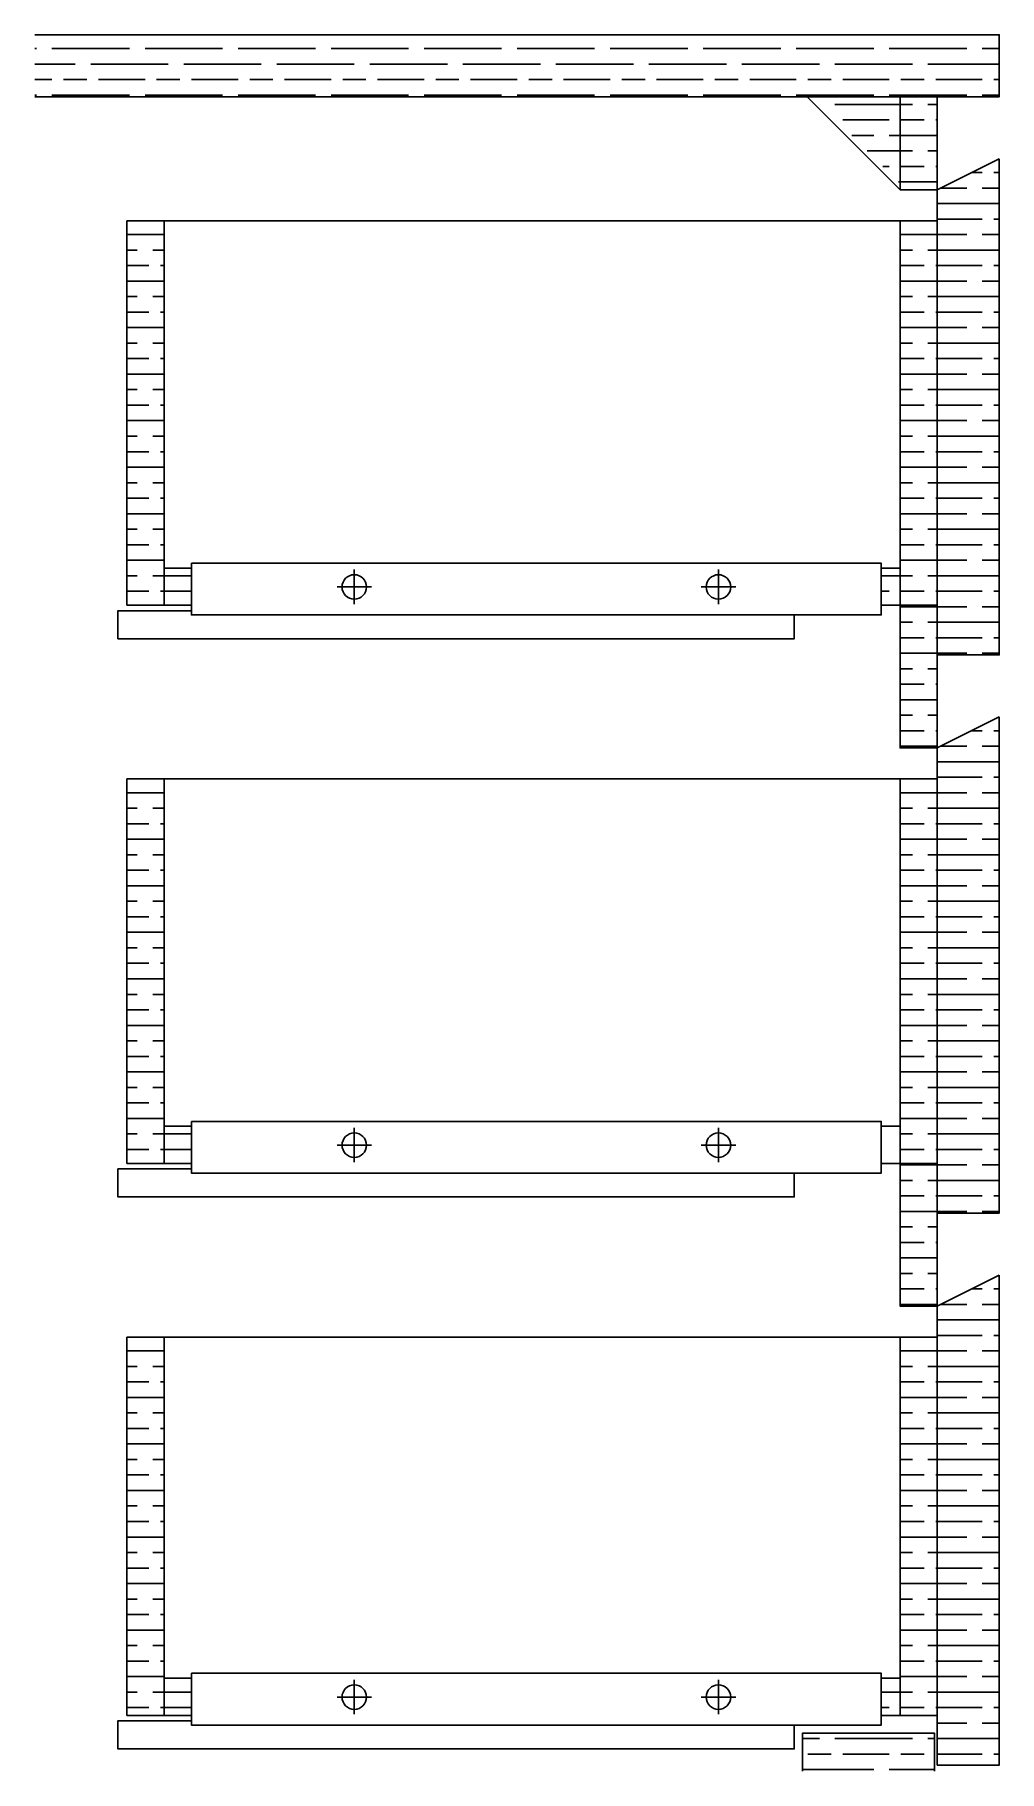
# Model space of a CAD drawing. Header units: centimetres. Extents: x -1287 to 4833, y -4090 to 0.
# Drawn here: x 4801.5 to 4832.6, y -2282.3 to -2226.3 of the extents above; entities that cross this region are included whole.
import ezdxf

# ---------------------------------------------------------------- set-up
doc = ezdxf.new("R2010")
doc.units = ezdxf.units.CM
doc.header["$LTSCALE"] = 100
doc.header["$MEASUREMENT"] = 0
doc.layers.add('CABINET', color=4, linetype='Continuous')
doc.layers.add('HATCH', color=1, linetype='Continuous')
pattern_1 = [(180, (4426.5296, -1055.2663), (2e-16, 1.5), [2.5, -0.5]), (180, (4427.0296, -1054.7663), (2e-16, 1.5), [1.5, -0.375, 0.75, -0.375]), (180, (4427.7796, -1054.2663), (2e-16, 1.5), [2.5, -0.5])]
pattern_2 = [(180, (4446.5296, -1055.2663), (2e-16, 1.5), [2.5, -0.5]), (180, (4447.0296, -1054.7663), (2e-16, 1.5), [1.5, -0.375, 0.75, -0.375]), (180, (4447.7796, -1054.2663), (2e-16, 1.5), [2.5, -0.5])]

msp = doc.modelspace()

# ---------------------------------------------------------------- hatches: boundary and pattern name
at = {"layer": 'HATCH'}
h = msp.add_hatch(dxfattribs=at)
h.set_pattern_fill('GOST_WOOD', color=256, scale=0.25, angle=90)
h.set_pattern_definition([(180, (4426.5296, -1055.2663), (2e-16, 1.5), [2.5, -0.5]), (180, (4427.0296, -1054.7663), (2e-16, 1.5), [1.5, -0.375, 0.75, -0.375]), (180, (4427.7796, -1054.2663), (2e-16, 1.5), [2.5, -0.5])])
h.paths.add_polyline_path([(4832.579, -2226.32), (4801.474, -2226.32), (4801.474, -2228.32), (4832.579, -2228.32)])
h = msp.add_hatch(dxfattribs=at)
h.set_pattern_fill('GOST_WOOD', color=256, scale=0.25, angle=90)
h.set_pattern_definition([(180, (4426.5296, -1055.0663), (2e-16, 1.5), [2.5, -0.5]), (180, (4427.0296, -1054.5663), (2e-16, 1.5), [1.5, -0.375, 0.75, -0.375]), (180, (4427.7796, -1054.0663), (2e-16, 1.5), [2.5, -0.5])])
h.paths.add_polyline_path([(4830.579, -2228.12), (4829.379, -2228.12), (4829.379, -2231.12), (4830.579, -2231.12)])
h.paths.add_polyline_path([(4829.379, -2228.12), (4826.379, -2228.12), (4829.379, -2231.12)])
h = msp.add_hatch(dxfattribs=at)
h.set_pattern_fill('GOST_WOOD', color=256, scale=0.25, angle=90)
h.set_pattern_definition(pattern_1)
h.paths.add_polyline_path([(4832.579, -2230.32), (4830.579, -2231.32), (4830.579, -2246.32), (4832.579, -2246.32)])
h = msp.add_hatch(dxfattribs=at)
h.set_pattern_fill('GOST_WOOD', color=256, scale=0.25, angle=90)
h.set_pattern_definition(pattern_2)
h.paths.add_polyline_path([(4805.645, -2232.32), (4804.445, -2232.32), (4804.445, -2244.72), (4805.645, -2244.72)])
h = msp.add_hatch(dxfattribs=at)
h.set_pattern_fill('GOST_WOOD', color=256, scale=0.25, angle=90)
h.set_pattern_definition(pattern_1)
h.paths.add_polyline_path([(4830.579, -2232.32), (4829.379, -2232.32), (4829.379, -2244.72), (4830.579, -2244.72)])
h = msp.add_hatch(dxfattribs=at)
h.set_pattern_fill('GOST_WOOD', color=256, scale=0.25, angle=90)
h.set_pattern_definition(pattern_2)
h.paths.add_polyline_path([(4806.528, -2243.52), (4805.645, -2243.52), (4805.645, -2244.72), (4806.528, -2244.72)])
h = msp.add_hatch(dxfattribs=at)
h.set_pattern_fill('GOST_WOOD', color=256, scale=0.25, angle=90)
h.set_pattern_definition(pattern_1)
h.paths.add_polyline_path([(4829.379, -2243.52), (4828.775, -2243.52), (4828.775, -2244.72), (4829.379, -2244.72)])
h = msp.add_hatch(dxfattribs=at)
h.set_pattern_fill('GOST_WOOD', color=256, scale=0.25, angle=90)
h.set_pattern_definition(pattern_1)
h.paths.add_polyline_path([(4830.579, -2244.72), (4829.379, -2244.72), (4829.379, -2249.32), (4830.579, -2249.32)])
h = msp.add_hatch(dxfattribs=at)
h.set_pattern_fill('GOST_WOOD', color=256, scale=0.25, angle=90)
h.set_pattern_definition(pattern_1)
h.paths.add_polyline_path([(4832.579, -2248.32), (4830.579, -2249.32), (4830.579, -2262.72), (4830.579, -2262.72), (4830.579, -2264.32), (4832.579, -2264.32)])
h = msp.add_hatch(dxfattribs=at)
h.set_pattern_fill('GOST_WOOD', color=256, scale=0.25, angle=90)
h.set_pattern_definition(pattern_2)
h.paths.add_polyline_path([(4805.645, -2250.32), (4804.445, -2250.32), (4804.445, -2262.72), (4805.645, -2262.72)])
h = msp.add_hatch(dxfattribs=at)
h.set_pattern_fill('GOST_WOOD', color=256, scale=0.25, angle=90)
h.set_pattern_definition(pattern_1)
h.paths.add_polyline_path([(4830.579, -2250.32), (4829.379, -2250.32), (4829.379, -2262.72), (4830.579, -2262.72)])
h = msp.add_hatch(dxfattribs=at)
h.set_pattern_fill('GOST_WOOD', color=256, scale=0.25, angle=90)
h.set_pattern_definition(pattern_2)
h.paths.add_polyline_path([(4806.528, -2261.52), (4805.645, -2261.52), (4805.645, -2262.72), (4806.528, -2262.72)])
h = msp.add_hatch(dxfattribs=at)
h.set_pattern_fill('GOST_WOOD', color=256, scale=0.25, angle=90)
h.set_pattern_definition(pattern_1)
h.paths.add_polyline_path([(4830.579, -2262.72), (4829.379, -2262.72), (4829.379, -2267.32), (4830.579, -2267.32)])
h = msp.add_hatch(dxfattribs=at)
h.set_pattern_fill('GOST_WOOD', color=256, scale=0.25, angle=90)
h.set_pattern_definition(pattern_1)
h.paths.add_polyline_path([(4832.579, -2266.32), (4830.579, -2267.32), (4830.579, -2282.12), (4832.579, -2282.12)])
h = msp.add_hatch(dxfattribs=at)
h.set_pattern_fill('GOST_WOOD', color=256, scale=0.25, angle=90)
h.set_pattern_definition(pattern_2)
h.paths.add_polyline_path([(4805.645, -2268.32), (4804.445, -2268.32), (4804.445, -2280.52), (4805.645, -2280.52)])
h = msp.add_hatch(dxfattribs=at)
h.set_pattern_fill('GOST_WOOD', color=256, scale=0.25, angle=90)
h.set_pattern_definition(pattern_1)
h.paths.add_polyline_path([(4830.579, -2268.32), (4829.379, -2268.32), (4829.379, -2280.52), (4830.579, -2280.52)])
h = msp.add_hatch(dxfattribs=at)
h.set_pattern_fill('GOST_WOOD', color=256, scale=0.25, angle=90)
h.set_pattern_definition(pattern_2)
h.paths.add_polyline_path([(4806.528, -2279.32), (4805.645, -2279.32), (4805.645, -2280.52), (4806.528, -2280.52)])
h = msp.add_hatch(dxfattribs=at)
h.set_pattern_fill('GOST_WOOD', color=256, scale=0.25, angle=90)
h.set_pattern_definition(pattern_1)
h.paths.add_polyline_path([(4829.379, -2279.32), (4828.775, -2279.32), (4828.775, -2280.52), (4829.379, -2280.52)])
h = msp.add_hatch(dxfattribs=at)
h.set_pattern_fill('GOST_WOOD', color=256, scale=0.25, angle=90)
h.set_pattern_definition(pattern_1)
h.paths.add_polyline_path([(4830.488, -2281.089), (4826.239, -2281.089), (4826.239, -2282.32), (4830.488, -2282.32)])

# ---------------------------------------------------------------- linework, layer by layer
at = {"layer": 'CABINET', "color": 2}
msp.add_line((4829.379, -2231.32), (4826.379, -2228.32), dxfattribs=at)
at = {"layer": 'CABINET', "color": 1}
for p, q in [((4832.579, -2230.32), (4830.579, -2231.32)), ((4804.445, -2244.72), (4804.445, -2232.32)), ((4804.445, -2232.32), (4830.579, -2232.32)), ((4805.645, -2244.72), (4805.645, -2232.32)), ((4829.379, -2232.32), (4829.379, -2244.72)), ((4830.579, -2244.714), (4830.579, -2232.314)), ((4806.528, -2243.52), (4805.645, -2243.52)), ((4811.775, -2243.567), (4811.775, -2244.679)), ((4823.529, -2243.567), (4823.529, -2244.679)), ((4829.379, -2243.52), (4828.775, -2243.52)), ((4811.224, -2244.129), (4812.336, -2244.129)), ((4824.079, -2244.129), (4822.967, -2244.129)), ((4806.528, -2244.72), (4804.445, -2244.72)), ((4830.579, -2244.72), (4828.775, -2244.72)), ((4832.579, -2248.32), (4830.579, -2249.32)), ((4804.445, -2262.72), (4804.445, -2250.32)), ((4804.445, -2250.32), (4830.579, -2250.32)), ((4805.645, -2262.72), (4805.645, -2250.32)), ((4829.379, -2250.32), (4829.379, -2262.72)), ((4830.579, -2262.714), (4830.579, -2250.314)), ((4806.528, -2261.52), (4805.645, -2261.52)), ((4811.775, -2261.567), (4811.775, -2262.679)), ((4823.529, -2261.567), (4823.529, -2262.679)), ((4829.379, -2261.52), (4828.775, -2261.52)), ((4811.224, -2262.129), (4812.336, -2262.129)), ((4824.079, -2262.129), (4822.967, -2262.129)), ((4806.528, -2262.72), (4804.445, -2262.72)), ((4830.579, -2262.72), (4828.775, -2262.72)), ((4832.579, -2266.32), (4830.579, -2267.32)), ((4804.445, -2280.52), (4804.445, -2268.32)), ((4804.445, -2268.32), (4830.579, -2268.32)), ((4805.645, -2280.52), (4805.645, -2268.32)), ((4829.379, -2268.32), (4829.379, -2280.52)), ((4830.579, -2280.514), (4830.579, -2268.314)), ((4806.528, -2279.32), (4805.645, -2279.32)), ((4811.775, -2279.367), (4811.775, -2280.479)), ((4823.529, -2279.367), (4823.529, -2280.479)), ((4829.379, -2279.32), (4828.775, -2279.32)), ((4811.224, -2279.929), (4812.336, -2279.929)), ((4824.079, -2279.929), (4822.967, -2279.929)), ((4806.528, -2280.52), (4804.445, -2280.52)), ((4830.579, -2280.52), (4828.775, -2280.52))]:
    msp.add_line(p, q, dxfattribs=at)
at = {"layer": 'CABINET', "color": 2}
for points in [[(4801.474, -2228.32), (4832.579, -2228.32), (4832.579, -2226.32), (4801.474, -2226.32)], [(4829.379, -2228.32), (4829.379, -2231.32), (4830.579, -2231.32), (4830.579, -2228.32)]]:
    msp.add_lwpolyline(points, dxfattribs=at)
at = {"layer": 'CABINET', "color": 1}
for points in [[(4832.579, -2230.32), (4832.579, -2246.32), (4830.579, -2246.32)], [(4832.579, -2248.32), (4832.579, -2264.32), (4830.579, -2264.32), (4830.579, -2231.32)], [(4806.528, -2244.893), (4804.159, -2244.893), (4804.159, -2245.799), (4825.967, -2245.799), (4825.967, -2245.029)], [(4829.379, -2244.72), (4829.379, -2249.32), (4830.579, -2249.32)], [(4806.528, -2262.893), (4804.159, -2262.893), (4804.159, -2263.799), (4825.967, -2263.799), (4825.967, -2263.029)], [(4829.379, -2262.72), (4829.379, -2267.32), (4830.579, -2267.32), (4830.579, -2262.72)], [(4832.579, -2266.32), (4832.579, -2282.12), (4830.579, -2282.12), (4830.579, -2267.32)], [(4806.528, -2280.693), (4804.159, -2280.693), (4804.159, -2281.599), (4825.967, -2281.599), (4825.967, -2280.829)], [(4830.488, -2282.32), (4830.488, -2281.089), (4826.239, -2281.089), (4826.239, -2282.32)]]:
    msp.add_lwpolyline(points, dxfattribs=at)
for points in [[(4806.528, -2243.361), (4828.775, -2243.361), (4828.775, -2245.029), (4806.528, -2245.029)], [(4806.528, -2261.361), (4828.775, -2261.361), (4828.775, -2263.029), (4806.528, -2263.029)], [(4806.528, -2279.161), (4828.775, -2279.161), (4828.775, -2280.829), (4806.528, -2280.829)]]:
    msp.add_lwpolyline(points, close=True, dxfattribs=at)
for centre in [(4811.78, -2244.129), (4823.523, -2244.129), (4811.78, -2262.129), (4823.523, -2262.129), (4811.78, -2279.929), (4823.523, -2279.929)]:
    msp.add_circle(centre, 0.395, dxfattribs=at)

doc.saveas('drawing.dxf')
